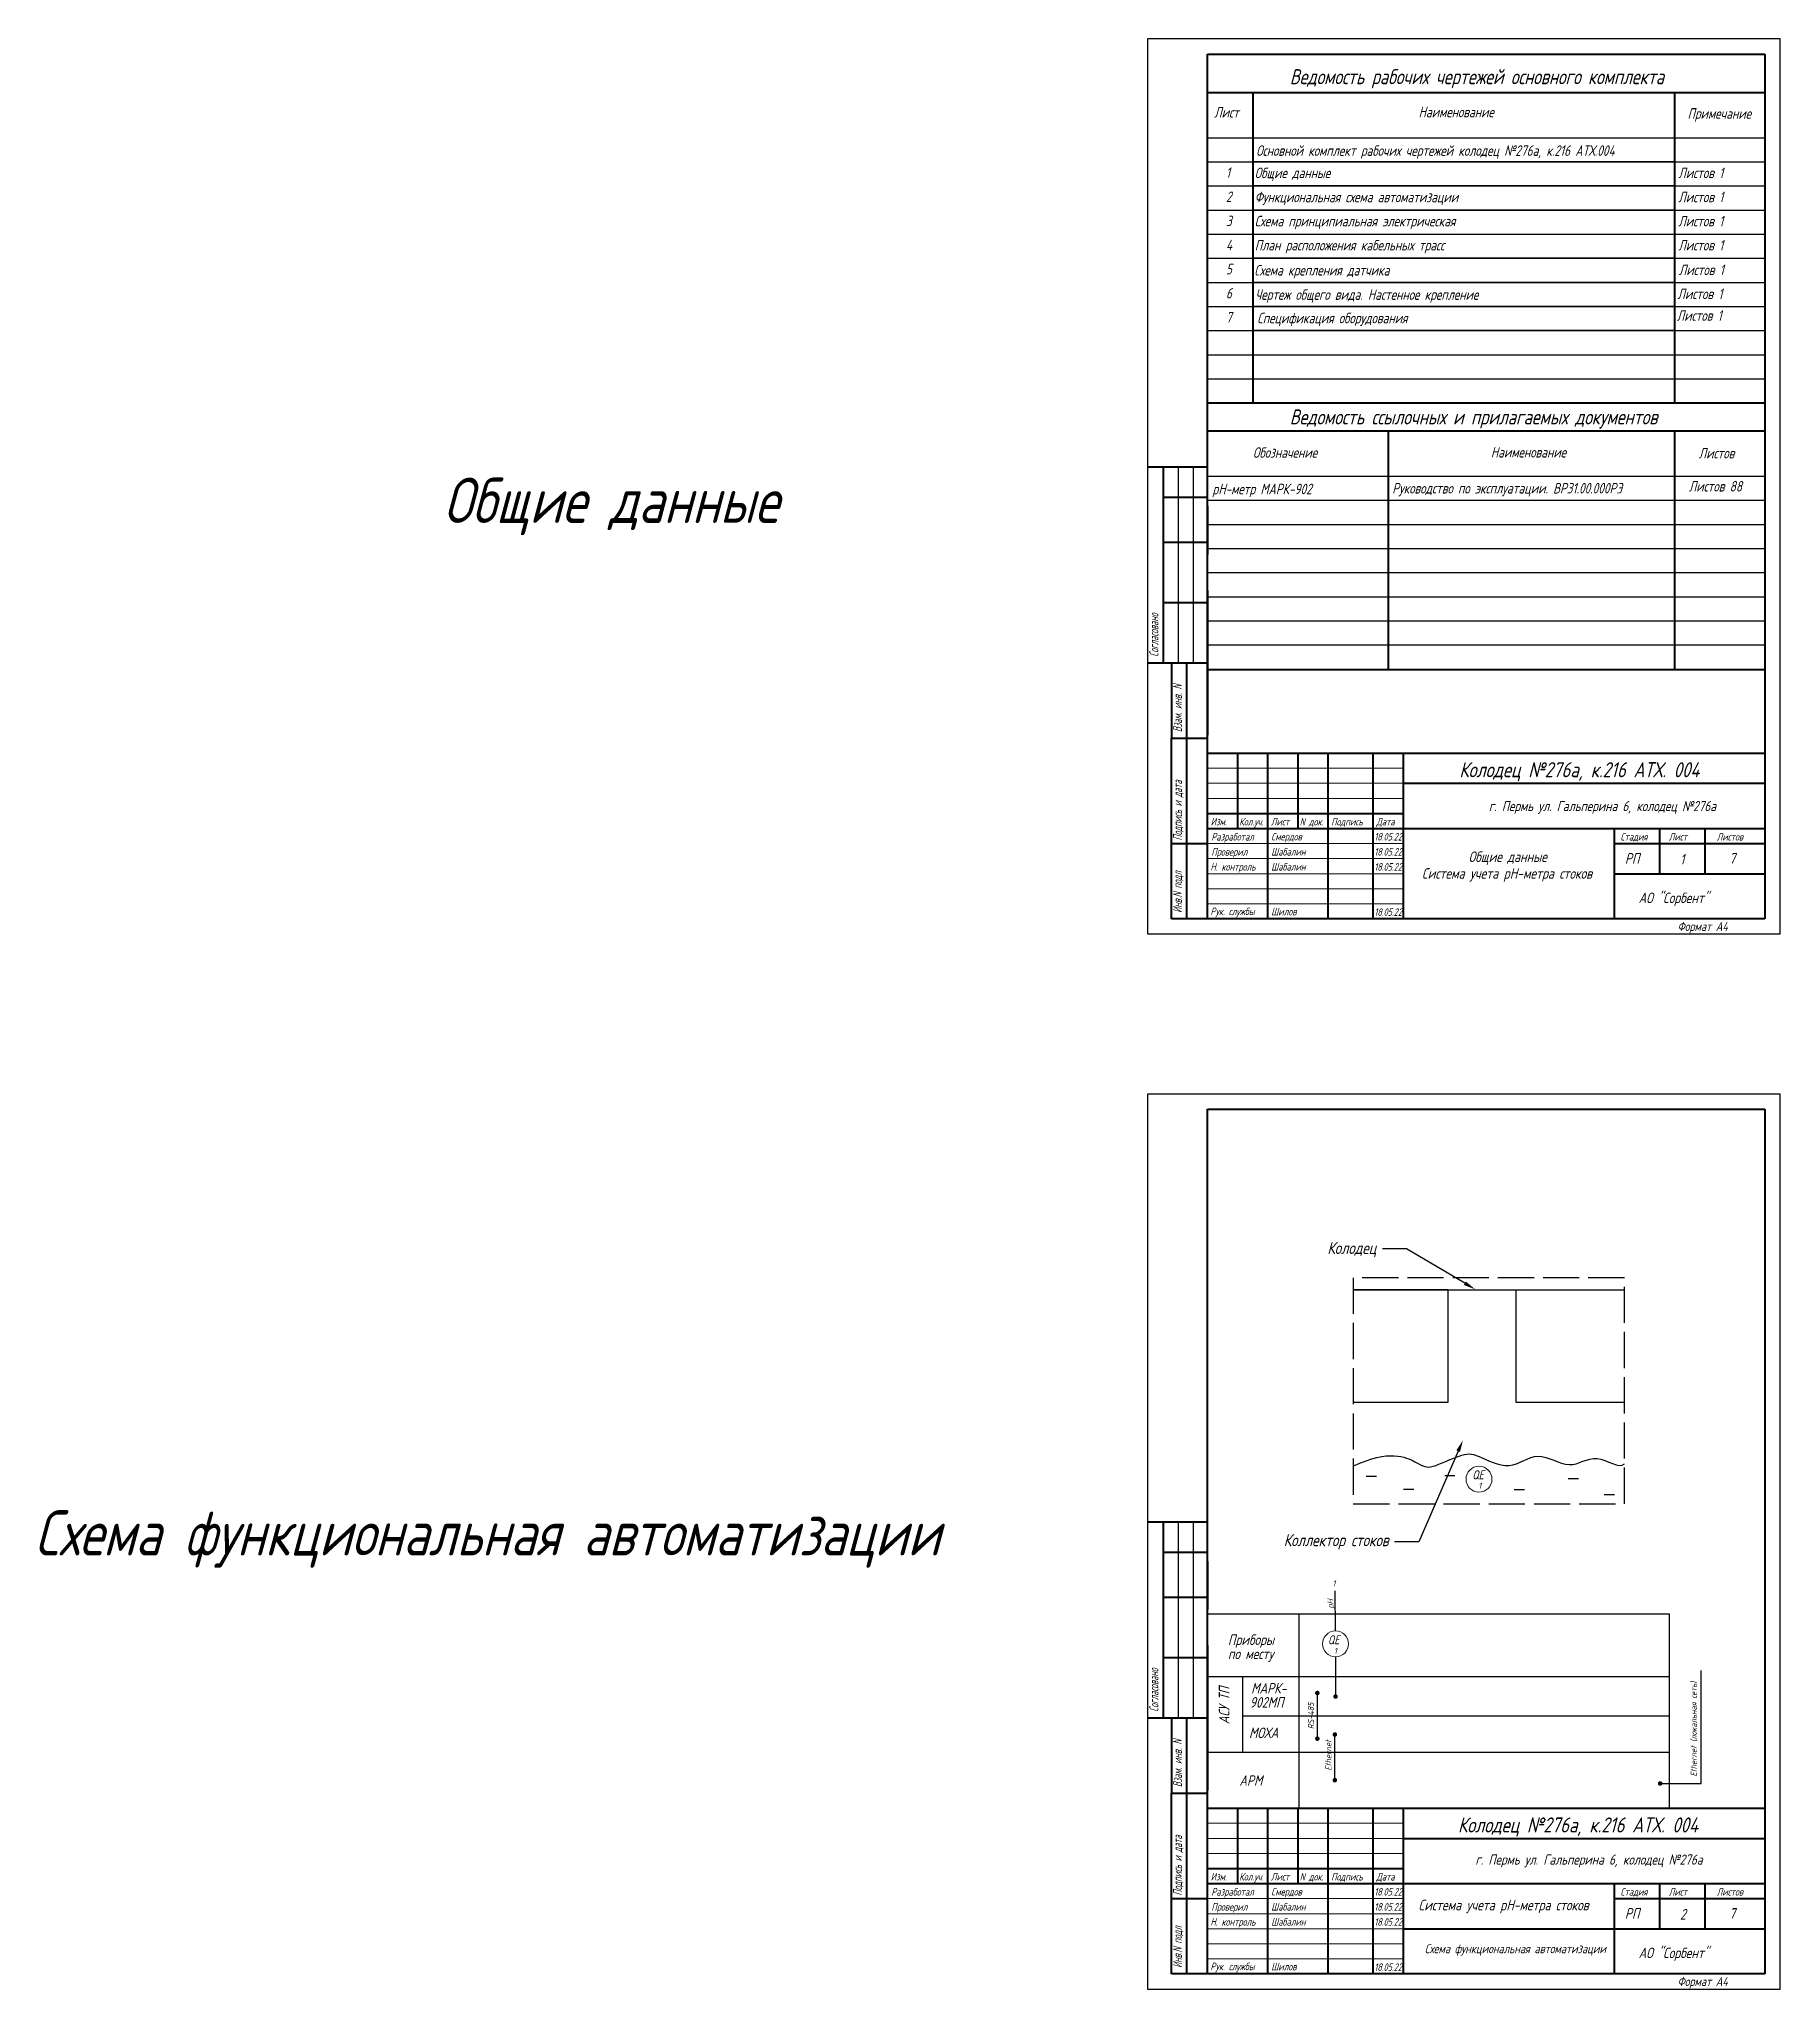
# Model space of a CAD drawing. Header units: millimetres. Extents: x 3980 to 4600, y -5280 to -3332.
# Drawn here: x 3993 to 4571, y -3979 to -3332 of the extents above; entities that cross this region are included whole.
import ezdxf
from ezdxf import colors
from ezdxf.entities.mleader import LeaderData, LeaderLine
from ezdxf.math import Vec2, Vec3

# ---------------------------------------------------------------- set-up
doc = ezdxf.new("R2010")
doc.units = ezdxf.units.MM
doc.linetypes.add('ACAD_ISO02W100', pattern=[15, 12, -3])
doc.linetypes.add('K5LT_BASIC', pattern=[0])
for name, color, linetype, lineweight in [('MAIN', 7, 'Continuous', 50), ('Основная', 7, 'Continuous', 60), ('Тонкая', 7, 'Continuous', 20)]:
    doc.layers.add(name, color=color, linetype=linetype, lineweight=lineweight)
doc.layers.add('АСУТП', color=7, linetype='Continuous')
doc.styles.get("Standard").update_dxf_attribs({"font": '', "oblique": 15})
doc.styles.add('АСУТП', font='', dxfattribs={"oblique": 15})
doc.styles.add('ЕСКД', font='', dxfattribs={"oblique": 15, "height": 2.5})
doc.styles.get('Standard').set_extended_font_data('GOST type A')
doc.styles.get('АСУТП').set_extended_font_data('GOST type A')
doc.styles.get('ЕСКД').set_extended_font_data('GOST type A')

msp = doc.modelspace()

# ---------------------------------------------------------------- texts
at = {"lineweight": 40, "style": 'ЕСКД', "oblique": 15}
for p in [(4537.03, -3627.755), (4537.03, -3977.876)]:
    msp.add_text('Формат A4', height=3, dxfattribs=at).set_placement(p)
at = {"color": 7, "char_height": 2.5, "attachment_point": 1, "style": 'АСУТП'}
for s, insert in [('\\H3.5;\\W0.965;\\Q15;\\Q15;\\H5.00;Ведомость рабочих чертежей основного комплекта', (4408.3, -3341.763)), ('\\H3.5;\\W0.965;\\Q15;\\Q15;Лист', (4383.2, -3354.331)), ('\\H3.5;\\W0.965;\\Q15;\\Q15;Примечание', (4540.35, -3354.731)), ('{\\H2x;\\Q15;\\W0.965;Ведомость ссылочных и прилагаемых документов}', (4408.273, -3454.672)), ('\\H3.5;\\W0.965;\\Q15;\\Q15;Обозначение', (4396.073, -3467.239)), ('\\H3.5;\\W0.965;\\Q15;\\Q15;Наименование', (4475.044, -3467.139)), ('\\H3.5;\\W0.965;\\Q15;\\Q15;Листов', (4544.023, -3467.439))]:
    msp.add_mtext(s, dxfattribs=dict(at, insert=insert))
at = {"color": 7, "lineweight": 35, "char_height": 2.5, "attachment_point": 1, "style": 'АСУТП'}
for s, insert in [('\\H3.5;\\W0.965;\\Q15;\\Q15;Наименование', (4451.072, -3354.231)), ('{\\H1.4x;\\W0.965;Основной комплект рабочих чертежей колодец №276а, к.216 АТХ.004}', (4397.149, -3367.041)), ('\\H3.5;\\W0.965;\\Q15;\\Q15;1', (4387.1, -3374.365)), ('\\H3.5;\\W0.965;\\Q15;\\Q15;Общие данные', (4396.661, -3374.436)), ('\\H3.5;\\W0.965;\\Q15;\\Q15;Листов 1', (4537.26, -3374.436)), ('\\H3.5;\\W0.965;\\Q15;\\Q15;2', (4387.1, -3382.365)), ('{\\H1.4x;\\W0.965;Функциональная схема автоматизации}', (4396.661, -3382.436)), ('\\H3.5;\\W0.965;\\Q15;\\Q15;Листов 1', (4537.26, -3382.436)), ('\\H3.5;\\W0.965;\\Q15;\\Q15;3', (4387.1, -3390.365)), ('{\\H1.4x;\\W0.965;Схема принципиальная электрическая  }', (4396.661, -3390.436)), ('{\\H1.4x;\\W0.965;Листов 1}', (4537.26, -3390.436)), ('\\H3.5;\\W0.965;\\Q15;\\Q15;4', (4387.1, -3398.365)), ('{\\H1.4x;\\W0.965;План расположения кабельных трасс}', (4396.661, -3398.436)), ('{\\H1.4x;\\W0.965;Листов 1}', (4537.26, -3398.436)), ('\\H3.5;\\W0.965;\\Q15;\\Q15;5', (4387.1, -3406.365)), ('{\\H1.4x;\\W0.965;Схема крепления датчика}', (4396.528, -3406.746)), ('{\\H1.4x;\\W0.965;Листов 1}', (4537.431, -3406.606)), ('\\H3.5;\\W0.965;\\Q15;\\Q15;6', (4387.1, -3414.365)), ('{\\H1.4x;\\W0.965;Чертеж общего вида. Настенное крепление}', (4396.828, -3414.819)), ('{\\H1.4x;\\W0.965;Листов 1}', (4536.97, -3414.576)), ('{\\H1.4x;\\Q15;\\W0.965;7}', (4387.1, -3422.365)), ('{\\H1.4x;\\W0.965;Спецификация оборудования}', (4397.503, -3422.598)), ('{\\H1.4x;\\W0.965;Листов 1}', (4536.74, -3421.782)), ('{\\H1.4x;\\W0.965;pH-метр МАРК-902}', (4382.592, -3479.341)), ('{\\H1.4x;\\W0.965;Руководство по эксплуатации. ВР31.00.000РЭ}', (4442.291, -3479.09)), ('{\\H1.4x;\\W0.965;Листов 88}', (4540.738, -3478.437))]:
    msp.add_mtext(s, dxfattribs=dict(at, insert=insert))
at = {"layer": 'MAIN', "color": 7, "linetype": 'Continuous', "lineweight": 40, "style": 'ЕСКД', "oblique": 15, "width": 0.7}
for s, p in [('Согласовано', (4364.691, -3536.76)), ('Взам. инв. N', (4372.493, -3561.772)), ('Подпись и дата', (4372.54, -3597.772)), ('Инв.N подл', (4372.493, -3621.772)), ('Согласовано', (4364.691, -3886.88)), ('Взам. инв. N', (4372.493, -3911.892)), ('Подпись и дата', (4372.54, -3947.892)), ('Инв.N подл', (4372.493, -3971.892))]:
    msp.add_text(s, height=3, rotation=90, dxfattribs=at).set_placement(p)
at = {"layer": 'АСУТП', "color": 7, "linetype": 'Continuous', "lineweight": 40, "style": 'АСУТП', "oblique": 15}
for s, height, p in [('Общие данные', 15, (4127.3, -3492.356)), ('Схема функциональная автоматизации', 15, (3991.586, -3834.994)), ('Схема функциональная автоматизации', 3, (4453.099, -3967.009))]:
    msp.add_text(s, height=height, dxfattribs=at).set_placement(p)
at = {"layer": 'АСУТП', "color": 7, "linetype": 'Continuous', "lineweight": -3, "style": 'АСУТП', "oblique": 15}
for s, height, p in [('QE', 3, (4468.855, -3809.733)), ('1', 2, (4470.88, -3812.893)), ('1', 2, (4422.497, -3845.257)), ('QE', 3, (4420.935, -3864.484)), ('1', 2, (4422.96, -3867.643))]:
    msp.add_text(s, height=height, dxfattribs=at).set_placement(p)
for s, p in [('pH', (4422.791, -3852.667)), ('Ethernet (локальная сеть)', (4543.394, -3908.374)), ('RS-485', (4416.322, -3892.651)), ('Ethernet', (4422.126, -3906.416))]:
    msp.add_text(s, height=2, rotation=90, dxfattribs=at).set_placement(p)
at = {"layer": 'АСУТП', "char_height": 5, "width": 93.59633, "attachment_point": 1}
for insert in [(4464.565, -3571.755), (4464.116, -3921.926)]:
    msp.add_mtext('Колодец №276а, к.216 АТХ. 004\\P', dxfattribs=dict(at, insert=insert))
at = {"layer": 'Тонкая', "style": 'ЕСКД', "oblique": 15}
for s, height, p in [('г. Пермь ул. Гальперина 6, колодец №276а', 3.36192, (4474.383, -3587.996)), ('Изм.', 2.5, (4382.03, -3592.755)), ('Кол.уч.', 2.5, (4391.507, -3592.755)), ('Лист', 2.5, (4402.03, -3592.755)), ('N док.', 2.5, (4411.585, -3592.755)), ('Подпись', 2.5, (4422.03, -3592.755)), ('Дата', 2.5, (4437.03, -3592.755)), ('Разработал', 2.5, (4382.255, -3597.755)), ('Смердов', 2.5, (4402.135, -3597.728)), ('Стадия', 2.5, (4518.091, -3597.755)), ('Лист', 2.5, (4534.113, -3597.755)), ('Листов', 2.5, (4550.03, -3597.755)), ('Проверил', 2.5, (4382.255, -3602.755)), ('Шабалин', 2.5, (4402.135, -3602.728)), ('Общие данные', 3.5, (4467.657, -3604.877)), ('РП', 3.5, (4519.544, -3605.422)), ('1', 3.5, (4537.854, -3605.699)), ('7', 3.5, (4554.186, -3605.422)), ('Н. контроль', 2.5, (4381.952, -3607.728)), ('Шабалин', 2.5, (4402.135, -3607.713)), ('Система учета pH-метра стоков', 3.5, (4452.177, -3610.415)), ('АО "Сорбент"', 3.5, (4524.068, -3618.523)), ('Рук. службы', 2.5, (4381.952, -3622.523)), ('Шилов', 2.5, (4402.135, -3622.577)), ('Приборы ', 3.5, (4387.753, -3864.712)), ('по месту', 3.5, (4387.753, -3869.412)), ('902МП', 3.5, (4394.994, -3885.498)), ('МАРК-', 3.5, (4395.458, -3880.824)), ('МОХА', 3.5, (4394.759, -3895.619)), ('АРМ', 3.5, (4391.532, -3911.452)), ('г. Пермь ул. Гальперина 6, колодец №276а', 3.36192, (4469.922, -3937.599)), ('Изм.', 2.5, (4382.03, -3942.876)), ('Кол.уч.', 2.5, (4391.507, -3942.876)), ('Лист', 2.5, (4402.03, -3942.876)), ('N док.', 2.5, (4411.585, -3942.876)), ('Подпись', 2.5, (4422.03, -3942.876)), ('Дата', 2.5, (4437.03, -3942.876)), ('Разработал', 2.5, (4382.255, -3947.876)), ('Смердов', 2.5, (4402.135, -3947.848)), ('Стадия', 2.5, (4518.091, -3947.876)), ('Лист', 2.5, (4534.113, -3947.876)), ('Листов', 2.5, (4550.03, -3947.876)), ('Проверил', 2.5, (4382.255, -3952.876)), ('Шабалин', 2.5, (4402.135, -3952.848)), ('Система учета pH-метра стоков', 3.5, (4451.031, -3952.769)), ('РП', 3.5, (4519.544, -3955.542)), ('2', 3.5, (4537.854, -3955.819)), ('7', 3.5, (4554.186, -3955.542)), ('Н. контроль', 2.5, (4381.952, -3957.848)), ('Шабалин', 2.5, (4402.135, -3957.834)), ('АО "Сорбент"', 3.5, (4524.068, -3968.643)), ('Рук. службы', 2.5, (4381.952, -3972.643)), ('Шилов', 2.5, (4402.135, -3972.697))]:
    msp.add_text(s, height=height, dxfattribs=at).set_placement(p)
at = {"layer": 'Тонкая', "lineweight": 40, "style": 'ЕСКД', "oblique": 15, "width": 0.9}
for p in [(4436.36, -3597.745), (4436.36, -3602.745), (4436.36, -3607.745), (4436.36, -3622.745), (4436.36, -3947.866), (4436.36, -3952.866), (4436.36, -3957.866), (4436.36, -3972.866)]:
    msp.add_text('18.05.22', height=2.5, dxfattribs=at).set_placement(p)
at = {"layer": 'Тонкая', "style": 'ЕСКД', "oblique": 15}
msp.add_text('АСУ ТП', height=3.5, rotation=90, dxfattribs=at).set_placement((4388.255, -3891.026))

# ---------------------------------------------------------------- linework, layer by layer
at = {"lineweight": -3}
for p, q in [((4571.03, -3331.755), (4361.03, -3331.755)), ((4361.03, -3331.755), (4361.03, -3628.755)), ((4571.03, -3628.755), (4571.03, -3331.755)), ((4361.03, -3628.755), (4571.03, -3628.755)), ((4571.03, -3681.876), (4361.03, -3681.876)), ((4361.03, -3681.876), (4361.03, -3978.876)), ((4571.03, -3978.876), (4571.03, -3681.876)), ((4361.03, -3978.876), (4571.03, -3978.876))]:
    msp.add_line(p, q, dxfattribs=at)
at = {"lineweight": 40}
for p, q in [((4381.03, -3623.755), (4381.03, -3336.755)), ((4381.03, -3336.755), (4566.03, -3336.755)), ((4381.016, -3486.843), (4381.016, -3502.843)), ((4566.03, -3623.755), (4369.016, -3623.755)), ((4381.03, -3973.876), (4381.03, -3686.876)), ((4381.03, -3686.876), (4566.03, -3686.876)), ((4381.016, -3836.963), (4381.016, -3852.963)), ((4566.03, -3973.876), (4369.016, -3973.876))]:
    msp.add_line(p, q, dxfattribs=at)
at = {"color": 7, "lineweight": 40}
for p, q in [((4566.03, -3336.755), (4566.03, -3623.755)), ((4381.03, -3514.78), (4381.03, -3562.78)), ((4566.03, -3686.876), (4566.03, -3973.876)), ((4381.03, -3864.9), (4381.03, -3912.9))]:
    msp.add_line(p, q, dxfattribs=at)
at = {"linetype": 'K5LT_BASIC', "lineweight": 60}
for p, q in [((4381.03, -3349.515), (4566.03, -3349.515)), ((4396.029, -3349.515), (4396.029, -3364.515)), ((4536.029, -3349.515), (4536.029, -3364.515)), ((4396.029, -3364.515), (4396.029, -3452.515)), ((4536.029, -3364.515), (4536.029, -3452.515)), ((4381.03, -3452.515), (4566.03, -3452.515)), ((4381.002, -3461.824), (4536.001, -3461.824)), ((4441.001, -3461.824), (4441.001, -3540.972)), ((4536.001, -3461.824), (4566.001, -3461.824)), ((4536.001, -3461.824), (4536.015, -3540.972)), ((4381.016, -3540.972), (4536.015, -3540.972)), ((4536.015, -3540.972), (4566.015, -3540.972))]:
    msp.add_line(p, q, dxfattribs=at)
at = {"linetype": 'K5LT_BASIC', "lineweight": 30}
for p, q in [((4381.03, -3364.515), (4566.03, -3364.515)), ((4381.03, -3372.515), (4566.03, -3372.515)), ((4381.03, -3380.515), (4566.03, -3380.515)), ((4381.03, -3388.515), (4566.03, -3388.515)), ((4381.03, -3396.515), (4566.03, -3396.515)), ((4381.03, -3396.515), (4566.03, -3396.515)), ((4381.03, -3404.515), (4566.03, -3404.515)), ((4381.03, -3412.515), (4566.03, -3412.515)), ((4381.03, -3420.515), (4566.03, -3420.515)), ((4381.03, -3428.515), (4566.03, -3428.515)), ((4381.03, -3436.515), (4566.03, -3436.515)), ((4381.03, -3444.515), (4566.03, -3444.515)), ((4381.002, -3476.824), (4536.001, -3476.824)), ((4536.001, -3476.824), (4566.001, -3476.824)), ((4536.001, -3476.824), (4566.001, -3476.824)), ((4381.002, -3484.824), (4536.001, -3484.824)), ((4396.001, -3484.824), (4536.001, -3484.824)), ((4536.001, -3484.824), (4566.001, -3484.824)), ((4536.001, -3484.824), (4566.001, -3484.824)), ((4381.002, -3492.824), (4536.001, -3492.824)), ((4396.001, -3492.824), (4536.001, -3492.824)), ((4536.001, -3492.824), (4566.001, -3492.824)), ((4536.001, -3492.824), (4566.001, -3492.824)), ((4381.002, -3500.824), (4536.001, -3500.824)), ((4396.001, -3500.824), (4536.001, -3500.824)), ((4536.001, -3500.824), (4566.001, -3500.824)), ((4536.001, -3500.824), (4566.001, -3500.824)), ((4381.016, -3508.824), (4536.001, -3508.824)), ((4536.001, -3508.824), (4566.001, -3508.824)), ((4381.002, -3516.824), (4536.001, -3516.824)), ((4536.001, -3516.824), (4566.001, -3516.824)), ((4381.002, -3524.824), (4566.03, -3524.824)), ((4381.031, -3532.824), (4566.058, -3532.824))]:
    msp.add_line(p, q, dxfattribs=at)
at = {"linetype": 'K5LT_BASIC', "lineweight": 35}
for p, q in [((4396.029, -3372.515), (4536.029, -3372.515)), ((4396.029, -3380.515), (4536.029, -3380.515)), ((4396.029, -3388.515), (4536.029, -3388.515)), ((4396.029, -3404.515), (4536.029, -3404.515)), ((4396.029, -3412.515), (4536.029, -3412.515)), ((4396.029, -3412.515), (4536.029, -3412.515)), ((4396.029, -3420.515), (4536.029, -3420.515)), ((4396.029, -3420.515), (4536.029, -3420.515)), ((4396.029, -3420.515), (4536.029, -3420.515)), ((4396.029, -3428.515), (4536.029, -3428.515)), ((4396.029, -3428.515), (4536.029, -3428.515)), ((4396.029, -3428.515), (4536.029, -3428.515)), ((4396.029, -3452.515), (4536.029, -3452.515)), ((4396.029, -3452.515), (4536.029, -3452.515)), ((4396.029, -3452.515), (4536.029, -3452.515))]:
    msp.add_line(p, q, dxfattribs=at)
at = {"lineweight": 5}
for centre in [(4471.107, -3809.703), (4423.492, -3864.337)]:
    msp.add_circle(centre, 4.297, dxfattribs=at)
at = {"layer": 'MAIN', "linetype": 'Continuous', "lineweight": 40}
for p, q in [((4361.016, -3473.76), (4381.016, -3473.76)), ((4366.215, -3473.76), (4366.215, -3538.76)), ((4366.215, -3483.76), (4381.016, -3483.76)), ((4366.215, -3498.76), (4381.016, -3498.76)), ((4366.215, -3518.76), (4381.016, -3518.76)), ((4361.016, -3538.76), (4381.016, -3538.76)), ((4361.016, -3823.88), (4381.016, -3823.88)), ((4366.215, -3823.88), (4366.215, -3888.88)), ((4366.215, -3833.88), (4381.016, -3833.88)), ((4366.215, -3848.88), (4381.016, -3848.88)), ((4366.215, -3868.88), (4381.016, -3868.88)), ((4361.016, -3888.88), (4381.016, -3888.88))]:
    msp.add_line(p, q, dxfattribs=at)
at = {"layer": 'MAIN', "linetype": 'Continuous', "lineweight": -3}
for p, q in [((4371.215, -3473.76), (4371.215, -3538.76)), ((4376.215, -3473.76), (4376.215, -3538.76)), ((4371.215, -3823.88), (4371.215, -3888.88)), ((4376.215, -3823.88), (4376.215, -3888.88))]:
    msp.add_line(p, q, dxfattribs=at)
at = {"layer": 'MAIN', "color": 7, "linetype": 'Continuous', "lineweight": 40}
for p, q in [((4369.016, -3538.772), (4369.016, -3563.772)), ((4374.016, -3538.772), (4374.016, -3623.772)), ((4369.016, -3623.772), (4369.016, -3563.772)), ((4369.016, -3563.772), (4381.016, -3563.772)), ((4381.016, -3622.772), (4381.016, -3592.772)), ((4369.016, -3598.772), (4381.016, -3598.772)), ((4369.016, -3888.892), (4369.016, -3913.892)), ((4374.016, -3888.892), (4374.016, -3973.892)), ((4369.016, -3973.892), (4369.016, -3913.892)), ((4369.016, -3913.892), (4381.016, -3913.892)), ((4381.016, -3972.892), (4381.016, -3942.892)), ((4369.016, -3948.892), (4381.016, -3948.892))]:
    msp.add_line(p, q, dxfattribs=at)
at = {"layer": 'АСУТП', "linetype": 'ACAD_ISO02W100'}
for p, q in [((4429.374, -3742.843), (4429.374, -3817.843)), ((4519.374, -3742.843), (4429.374, -3742.843)), ((4519.374, -3817.843), (4519.374, -3742.843)), ((4429.374, -3817.843), (4519.374, -3817.843))]:
    msp.add_line(p, q, dxfattribs=at)
at = {"layer": 'АСУТП'}
for p, q in [((4460.721, -3746.884), (4429.374, -3746.884)), ((4429.374, -3746.884), (4519.374, -3746.884)), ((4460.721, -3746.884), (4460.721, -3784.258)), ((4483.316, -3746.884), (4483.316, -3784.102)), ((4460.721, -3784.258), (4429.374, -3784.258)), ((4483.316, -3784.102), (4519.374, -3784.102)), ((4433.638, -3808.715), (4437.052, -3808.715)), ((4459.715, -3808.468), (4463.129, -3808.468)), ((4500.723, -3809.504), (4504.138, -3809.504)), ((4446.029, -3813.027), (4449.443, -3813.027)), ((4482.784, -3813.077), (4486.198, -3813.077)), ((4512.621, -3814.802), (4516.036, -3814.802)), ((4423.282, -3846.788), (4423.336, -3860.042)), ((4411.35, -3854.41), (4411.35, -3918.876)), ((4423.492, -3868.634), (4423.492, -3881.832)), ((4381.016, -3875.145), (4534.28, -3875.145)), ((4392.59, -3875.145), (4392.59, -3900.256)), ((4417.455, -3895.809), (4417.455, -3880.66)), ((4392.59, -3888.26), (4534.28, -3888.26)), ((4423.259, -3909.574), (4423.259, -3894.425)), ((4381.016, -3900.256), (4534.28, -3900.256))]:
    msp.add_line(p, q, dxfattribs=at)
for points in [[(4381.016, -3854.41), (4534.28, -3854.41), (4534.28, -3918.876), (4381.03, -3918.876), (4381.016, -3854.41)], [(4531.247, -3910.667), (4544.838, -3910.667), (4544.838, -3873.164)]]:
    msp.add_lwpolyline(points, dxfattribs=at)
msp.add_open_spline([(4429.401, -3805.281), (4441.399, -3799.715), (4452.151, -3804.969), (4454.298, -3806.604), (4465.708, -3801.076), (4469.915, -3801.076), (4481.601, -3807.617), (4490.3, -3799.363), (4501.547, -3807.461), (4509.65, -3799.986), (4517.597, -3806.371), (4519.374, -3804.562)], degree=3, dxfattribs=at)
at = {"layer": 'Основная'}
for p, q in [((4381.03, -3623.755), (4381.03, -3568.755)), ((4381.03, -3568.755), (4566.03, -3568.755)), ((4391.03, -3593.755), (4391.03, -3568.755)), ((4401.03, -3623.755), (4401.03, -3568.755)), ((4411.03, -3593.755), (4411.03, -3568.755)), ((4421.03, -3623.755), (4421.03, -3568.755)), ((4436.03, -3623.755), (4436.03, -3568.755)), ((4446.03, -3623.755), (4446.03, -3568.755)), ((4446.03, -3578.755), (4566.03, -3578.755)), ((4381.03, -3588.755), (4446.03, -3588.755)), ((4381.03, -3593.755), (4566.03, -3593.755)), ((4516.03, -3593.755), (4516.03, -3623.755)), ((4531.03, -3593.755), (4531.03, -3608.755)), ((4546.03, -3593.755), (4546.03, -3608.755)), ((4516.03, -3598.755), (4566.03, -3598.755)), ((4516.03, -3608.755), (4566.03, -3608.755)), ((4381.03, -3973.876), (4381.03, -3918.876)), ((4381.03, -3918.876), (4566.03, -3918.876)), ((4391.03, -3943.876), (4391.03, -3918.876)), ((4401.03, -3973.876), (4401.03, -3918.876)), ((4411.03, -3943.876), (4411.03, -3918.876)), ((4421.03, -3973.876), (4421.03, -3918.876)), ((4436.03, -3973.876), (4436.03, -3918.876)), ((4446.03, -3973.876), (4446.03, -3918.876)), ((4446.03, -3928.876), (4566.03, -3928.876)), ((4381.03, -3938.876), (4446.03, -3938.876)), ((4381.03, -3943.876), (4566.03, -3943.876)), ((4516.03, -3943.876), (4516.03, -3973.876)), ((4531.03, -3943.876), (4531.03, -3958.876)), ((4546.03, -3943.876), (4546.03, -3958.876)), ((4516.03, -3948.876), (4566.03, -3948.876)), ((4446.03, -3958.876), (4516.03, -3958.876)), ((4516.03, -3958.876), (4566.03, -3958.876))]:
    msp.add_line(p, q, dxfattribs=at)
at = {"layer": 'Тонкая'}
for p, q in [((4571.03, -3331.755), (4571.03, -3628.755)), ((4381.03, -3573.755), (4446.03, -3573.755)), ((4381.03, -3578.755), (4446.03, -3578.755)), ((4381.03, -3583.755), (4446.03, -3583.755)), ((4381.03, -3598.755), (4446.03, -3598.755)), ((4381.03, -3603.755), (4446.03, -3603.755)), ((4381.03, -3608.755), (4446.03, -3608.755)), ((4381.03, -3613.755), (4446.03, -3613.755)), ((4381.03, -3618.755), (4446.03, -3618.755)), ((4571.03, -3681.876), (4571.03, -3978.876)), ((4381.03, -3923.876), (4446.03, -3923.876)), ((4381.03, -3928.876), (4446.03, -3928.876)), ((4381.03, -3933.876), (4446.03, -3933.876)), ((4381.03, -3948.876), (4446.03, -3948.876)), ((4381.03, -3953.876), (4446.03, -3953.876)), ((4381.03, -3958.876), (4446.03, -3958.876)), ((4381.03, -3963.876), (4446.03, -3963.876)), ((4381.03, -3968.876), (4446.03, -3968.876))]:
    msp.add_line(p, q, dxfattribs=at)
at = {"layer": 'Тонкая', "color": 0, "lineweight": 5, "const_width": 0.75}
for points in [[(4417.83, -3880.665, -1), (4417.08, -3880.655, -1)], [(4423.867, -3881.837, -1), (4423.117, -3881.827, -1)], [(4417.83, -3895.814, -1), (4417.08, -3895.804, -1)], [(4423.634, -3894.43, -1), (4422.884, -3894.42, -1)], [(4423.634, -3909.579, -1), (4422.884, -3909.569, -1)], [(4531.622, -3910.672, -1), (4530.872, -3910.662, -1)]]:
    msp.add_lwpolyline(points, format="xyb", close=True, dxfattribs=at)

msp.set_redraw_order([(e.dxf.handle, doc.entitydb.next_handle()) for e in msp.query("TEXT MTEXT ATTDEF DIMENSION ARC_DIMENSION")])  # texts and dimensions are drawn at this point

# ---------------------------------------------------------------- leaders
at = {"layer": 'АСУТП'}
ml = msp.add_multileader_mtext('Standard', dxfattribs=at)
ml.set_content('Колодец', color=256)
ml.set_leader_properties()
ml.build(insert=Vec2(0, 0))
ctx = ml.context
ctx.base_point, ctx.plane_origin = Vec3(4417.933, -3733.253), Vec3(4469.862, -3746.7)
ctx.text_align_type = 2
notes = []
notes.append((ctx, [(0, (1, 1, 0), (4447.02, -3733.253), (-1, 0), 8, [(0, [(4469.862, -3746.7)], 0, [])])]))
ctx.mtext.insert, ctx.mtext.alignment, ctx.mtext.flow_direction = Vec3(4437.02, -3730.967), 3, 5
ml = msp.add_multileader_mtext('Standard', dxfattribs=at)
ml.set_content('Коллектор стоков', color=256)
ml.set_leader_properties()
ml.build(insert=Vec2(0, 0))
ctx = ml.context
ctx.base_point, ctx.plane_origin = Vec3(4400.56, -3830.506), Vec3(4465.795, -3796.733)
ctx.text_align_type = 2
notes.append((ctx, [(0, (1, 1, 0), (4451.088, -3830.506), (-1, 0), 8, [(0, [(4465.795, -3796.733)], 0, [])])]))
ctx.mtext.insert, ctx.mtext.alignment, ctx.mtext.flow_direction = Vec3(4441.088, -3827.935), 3, 5
for ctx, leaders in notes:
    for number, flags, end, landing, length, lines in leaders:
        leader = LeaderData()
        leader.index, (leader.has_last_leader_line, leader.has_dogleg_vector, leader.attachment_direction) = number, flags
        leader.last_leader_point, leader.dogleg_vector, leader.dogleg_length = Vec3(end), Vec3(landing), length
        for number, points, colour, breaks in lines:
            line = LeaderLine()
            line.index, line.vertices, line.color, line.breaks = number, Vec3.list(points), colors.encode_raw_color(colour), breaks
            leader.lines.append(line)
        ctx.leaders.append(leader)

doc.saveas('drawing.dxf')
